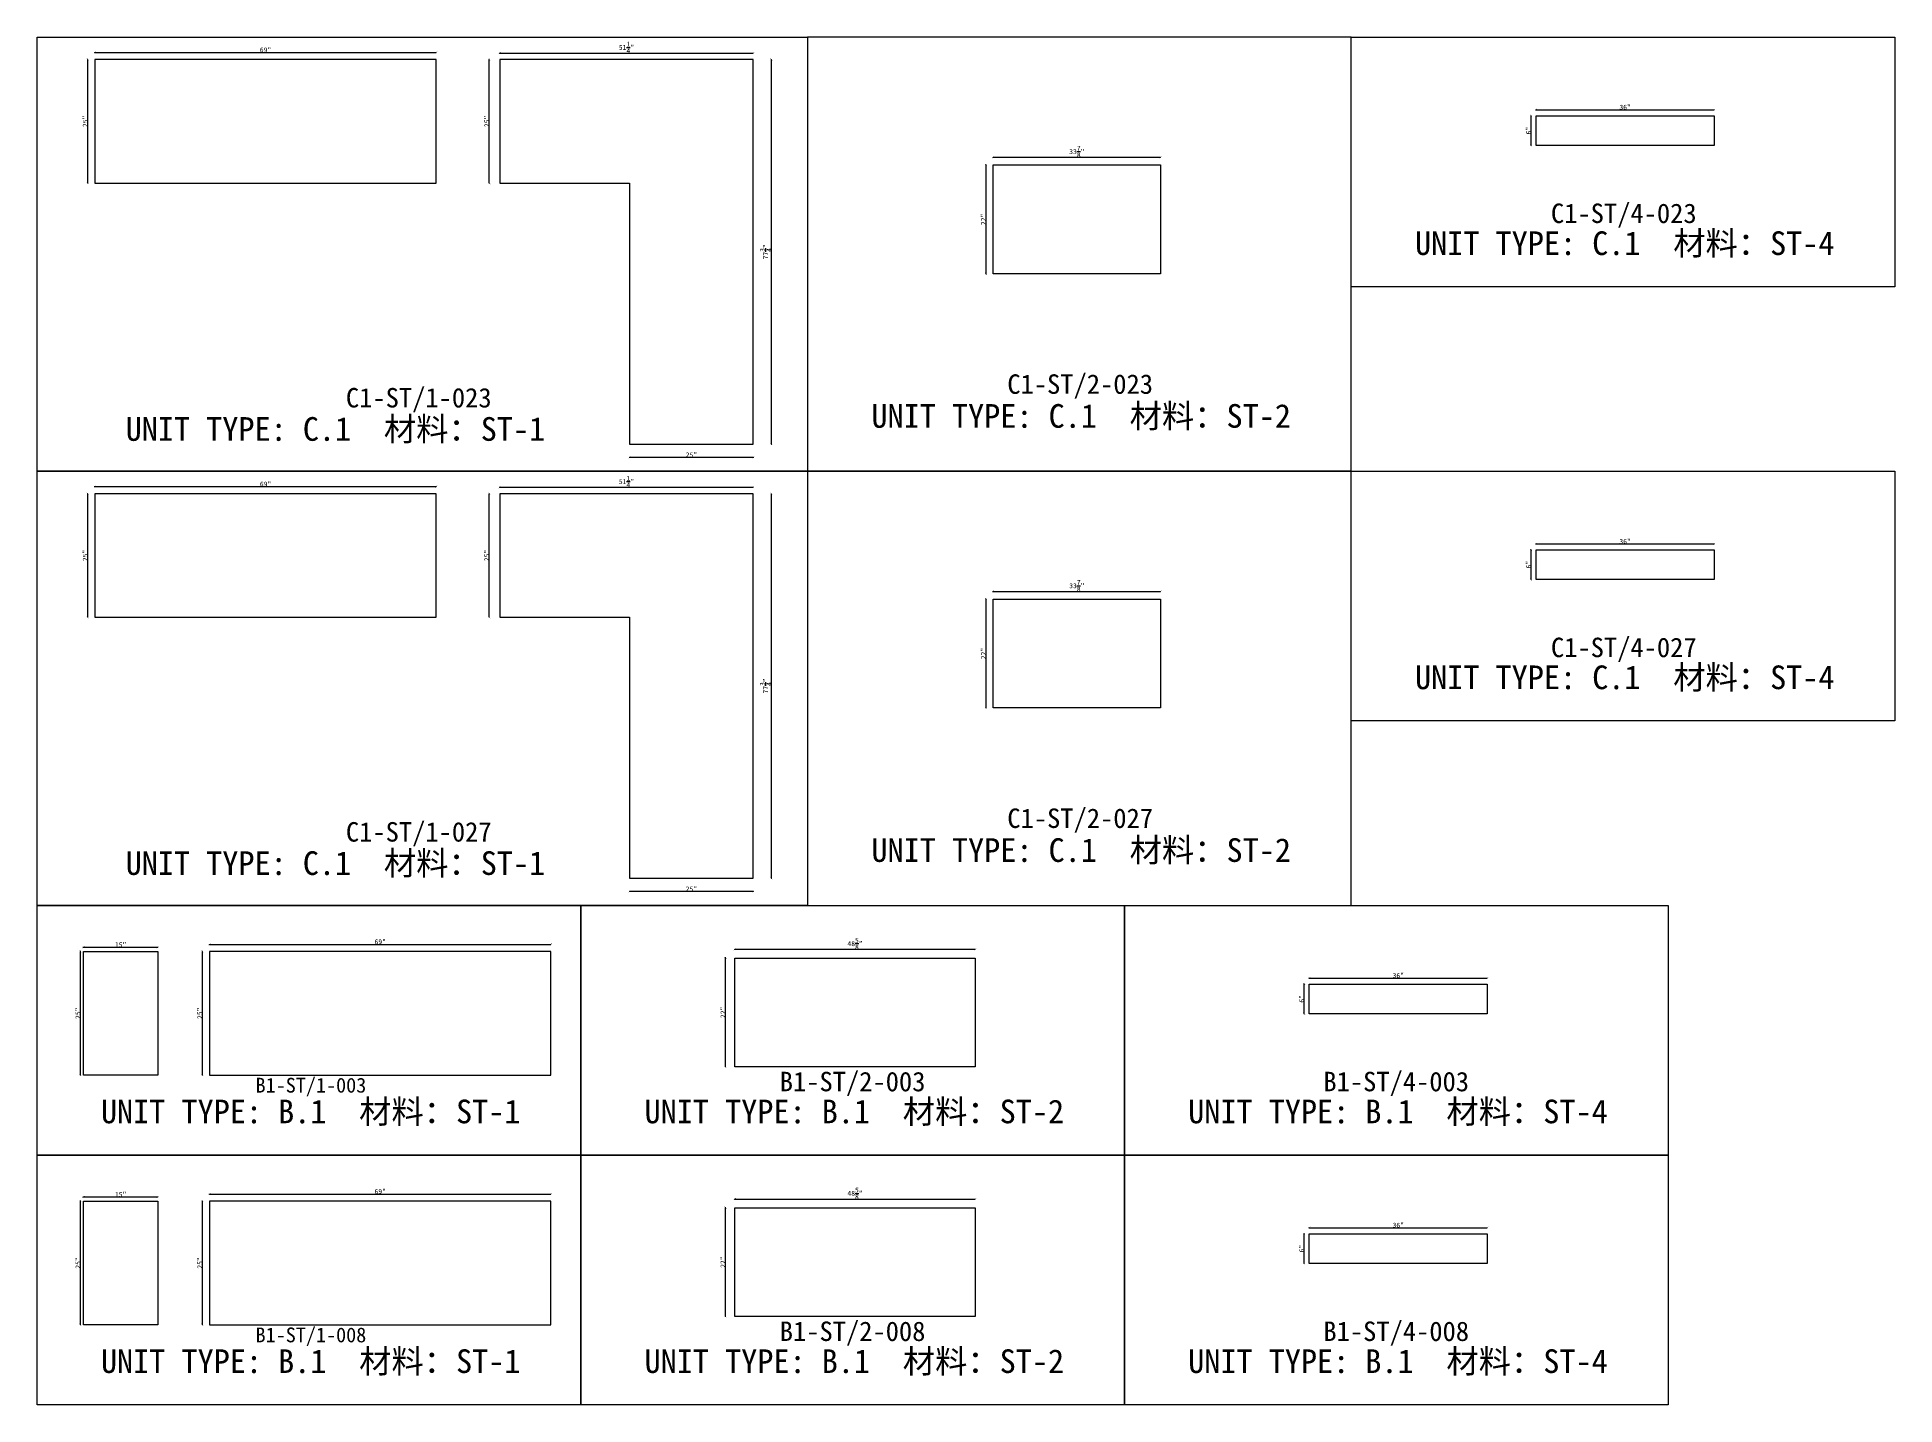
# Model space of a CAD drawing. Header units: millimetres. Extents: x -46966 to 138077, y -48408 to 2116.
# Drawn here: x 79067 to 88608, y -16477 to -9453 of the extents above; entities that cross this region are included whole.
import ezdxf
from ezdxf.enums import TextEntityAlignment as Align

# ---------------------------------------------------------------- set-up
doc = ezdxf.new("R2010")
doc.units = ezdxf.units.MM
doc.layers.add('PART_NUMBER', color=3, linetype='Continuous')
doc.styles.add('样式 1', font='')
doc.styles.get('样式 1').set_extended_font_data('NSimSun')
doc.dimstyles.new('副本 ISO-25', dxfattribs={"dimtxt": 25, "dimasz": 10, "dimexe": 1.5, "dimexo": 0.5, "dimtad": 1, "dimlfac": 0.03937, "dimlunit": 5, "dimtxsty": '样式 1', "dimblk": 'ARCHTICK', "dimcen": 2.5, "dimclrd": 256, "dimclrt": 1, "dimazin": 3, "dimtfac": 1, "dimtmove": 0, "dimatfit": 3, "dimfxlon": 1})

msp = doc.modelspace()

# ---------------------------------------------------------------- texts
at = {"style": '样式 1'}
for s, p in [('UNIT TYPE: C.1', (86143.707, -10571.607)), ('材料：ST-4', (87469.988, -10571.607)), ('UNIT TYPE: C.1', (83351.833, -11458.785)), ('材料：ST-2', (84678.114, -11458.785)), ('UNIT TYPE: C.1', (79521.747, -11525.739)), ('材料：ST-1', (80848.028, -11525.739)), ('UNIT TYPE: C.1', (86143.707, -12801.174)), ('材料：ST-4', (87469.988, -12801.174)), ('UNIT TYPE: C.1', (79521.747, -13755.306)), ('材料：ST-1', (80848.028, -13755.306)), ('UNIT TYPE: C.1', (83351.833, -13688.353)), ('材料：ST-2', (84678.114, -13688.353)), ('UNIT TYPE: B.1', (79394.951, -15030.741)), ('材料：ST-1', (80721.232, -15030.741)), ('UNIT TYPE: B.1', (82186.826, -15030.741)), ('材料：ST-2', (83513.107, -15030.741)), ('UNIT TYPE: B.1', (84978.7, -15030.741)), ('材料：ST-4', (86304.981, -15030.741)), ('UNIT TYPE: B.1', (79394.951, -16313.139)), ('材料：ST-1', (80721.232, -16313.139)), ('UNIT TYPE: B.1', (82186.826, -16313.139)), ('材料：ST-2', (83513.107, -16313.139)), ('UNIT TYPE: B.1', (84978.7, -16313.139)), ('材料：ST-4', (86304.981, -16313.139))]:
    msp.add_text(s, height=121.5865, dxfattribs=at).set_placement(p)
at = {"layer": 'PART_NUMBER', "color": 3, "style": '样式 1'}
for s, height, p in [('C1-ST/4-023', 100, (87215.943, -10357.28)), ('C1-ST/1-023', 100, (81027.187, -11304.45)), ('C1-ST/2-023', 100, (84424.069, -11234.45)), ('C1-ST/4-027', 100, (87215.943, -12586.848)), ('C1-ST/2-027', 100, (84424.069, -13464.017)), ('C1-ST/1-027', 100, (81027.187, -13534.017)), ('B1-ST/2-003', 100, (83255.207, -14816.415)), ('B1-ST/4-003', 100, (86047.082, -14816.415)), ('B1-ST/1-003', 76, (80473.291, -14835.094)), ('B1-ST/1-008', 76, (80473.291, -16117.492)), ('B1-ST/2-008', 100, (83255.207, -16098.812)), ('B1-ST/4-008', 100, (86047.082, -16098.812))]:
    msp.add_text(s, height=height, dxfattribs=at).set_placement(p, align=Align.MIDDLE_CENTER)

# ---------------------------------------------------------------- blocks, each defined once
blk = doc.blocks.new('_ArchTick')
at = {"color": 0, "linetype": 'ByBlock', "const_width": 0.15}
blk.add_lwpolyline([(-0.5, -0.5), (0.5, 0.5)], dxfattribs=at)
blk = doc.blocks.new('*D1556')
at = {"color": 0, "lineweight": -2, "transparency": 16777216}
for p, q in [((79290.8, -15430.4), (79288.3, -15430.4)), ((79290.8, -16065.4), (79288.3, -16065.4))]:
    blk.add_line(p, q, dxfattribs=at)
at = {"lineweight": -2, "transparency": 16777216}
blk.add_line((79289.8, -16065.4), (79289.8, -15430.4), dxfattribs=at)
at = {"layer": 'Defpoints', "color": 0, "transparency": 16777216}
for p in [(79289.8, -15430.4), (79305.6, -15430.4), (79305.6, -16065.4)]:
    blk.add_point(p, dxfattribs=at)
at = {"lineweight": -2, "transparency": 16777216, "xscale": 10, "yscale": 10, "zscale": 10}
for p, rotation in [((79289.8, -15430.4), 90), ((79289.8, -16065.4), 270)]:
    blk.add_blockref('_ArchTick', p, dxfattribs=dict(at, rotation=rotation))
at = {"color": 1, "transparency": 16777216, "insert": (79276.7, -15747.9), "char_height": 25, "attachment_point": 5, "rotation": 90, "style": '样式 1'}
blk.add_mtext('\\A1;25"', dxfattribs=at)
blk = doc.blocks.new('*D1557')
at = {"color": 0, "lineweight": -2, "transparency": 16777216}
for p, q in [((79305.6, -15410), (79305.6, -15407.5)), ((79686.6, -15410), (79686.6, -15407.5))]:
    blk.add_line(p, q, dxfattribs=at)
at = {"lineweight": -2, "transparency": 16777216}
blk.add_line((79305.6, -15409), (79686.6, -15409), dxfattribs=at)
at = {"layer": 'Defpoints', "color": 0, "transparency": 16777216}
for p in [(79305.6, -15430.4), (79686.6, -15409), (79686.6, -15430.4)]:
    blk.add_point(p, dxfattribs=at)
at = {"lineweight": -2, "transparency": 16777216, "xscale": 10, "yscale": 10, "zscale": 10, "rotation": 180}
blk.add_blockref('_ArchTick', (79305.6, -15409), dxfattribs=at)
at = {"lineweight": -2, "transparency": 16777216, "xscale": 10, "yscale": 10, "zscale": 10}
blk.add_blockref('_ArchTick', (79686.6, -15409), dxfattribs=at)
at = {"color": 1, "transparency": 16777216, "insert": (79496.1, -15395.9), "char_height": 25, "attachment_point": 5, "style": '样式 1'}
blk.add_mtext('\\A1;15"', dxfattribs=at)
blk = doc.blocks.new('*D1558')
at = {"color": 0, "lineweight": -2, "transparency": 16777216}
for p, q in [((79916.9, -15430.4), (79914.4, -15430.4)), ((79916.9, -16065.4), (79914.4, -16065.4))]:
    blk.add_line(p, q, dxfattribs=at)
at = {"lineweight": -2, "transparency": 16777216}
blk.add_line((79915.9, -16065.4), (79915.9, -15430.4), dxfattribs=at)
at = {"layer": 'Defpoints', "color": 0, "transparency": 16777216}
for p in [(79915.9, -15430.4), (79952.9, -15430.4), (79952.9, -16065.4)]:
    blk.add_point(p, dxfattribs=at)
at = {"lineweight": -2, "transparency": 16777216, "xscale": 10, "yscale": 10, "zscale": 10}
for p, rotation in [((79915.9, -15430.4), 90), ((79915.9, -16065.4), 270)]:
    blk.add_blockref('_ArchTick', p, dxfattribs=dict(at, rotation=rotation))
at = {"color": 1, "transparency": 16777216, "insert": (79902.8, -15747.9), "char_height": 25, "attachment_point": 5, "rotation": 90, "style": '样式 1'}
blk.add_mtext('\\A1;25"', dxfattribs=at)
blk = doc.blocks.new('*D1559')
at = {"color": 0, "lineweight": -2, "transparency": 16777216}
for p, q in [((79952.9, -15395.1), (79952.9, -15392.6)), ((81705.5, -15395.1), (81705.5, -15392.6))]:
    blk.add_line(p, q, dxfattribs=at)
at = {"lineweight": -2, "transparency": 16777216}
blk.add_line((79952.9, -15394.1), (81705.5, -15394.1), dxfattribs=at)
at = {"layer": 'Defpoints', "color": 0, "transparency": 16777216}
for p in [(79952.9, -15430.4), (81705.5, -15394.1), (81705.5, -15430.4)]:
    blk.add_point(p, dxfattribs=at)
at = {"lineweight": -2, "transparency": 16777216, "xscale": 10, "yscale": 10, "zscale": 10, "rotation": 180}
blk.add_blockref('_ArchTick', (79952.9, -15394.1), dxfattribs=at)
at = {"lineweight": -2, "transparency": 16777216, "xscale": 10, "yscale": 10, "zscale": 10}
blk.add_blockref('_ArchTick', (81705.5, -15394.1), dxfattribs=at)
at = {"color": 1, "transparency": 16777216, "insert": (80829.2, -15381), "char_height": 25, "attachment_point": 5, "style": '样式 1'}
blk.add_mtext('\\A1;69"', dxfattribs=at)
blk = doc.blocks.new('*D1560')
at = {"color": 0, "lineweight": -2, "transparency": 16777216}
for p, q in [((82650.2, -15420.7), (82650.2, -15418.2)), ((83885.3, -15420.7), (83885.3, -15418.2))]:
    blk.add_line(p, q, dxfattribs=at)
at = {"lineweight": -2, "transparency": 16777216}
blk.add_line((82650.2, -15419.7), (83885.3, -15419.7), dxfattribs=at)
at = {"layer": 'Defpoints', "color": 0, "transparency": 16777216}
for p in [(83885.3, -15419.7), (82650.2, -15464.2), (83885.3, -15464.2)]:
    blk.add_point(p, dxfattribs=at)
at = {"lineweight": -2, "transparency": 16777216, "xscale": 10, "yscale": 10, "zscale": 10, "rotation": 180}
blk.add_blockref('_ArchTick', (82650.2, -15419.7), dxfattribs=at)
at = {"lineweight": -2, "transparency": 16777216, "xscale": 10, "yscale": 10, "zscale": 10}
blk.add_blockref('_ArchTick', (83885.3, -15419.7), dxfattribs=at)
at = {"color": 1, "transparency": 16777216, "insert": (83267.8, -15390.6), "char_height": 25, "attachment_point": 5, "style": '样式 1'}
blk.add_mtext('\\A1;48{\\H1x;\\S5/8;}"', dxfattribs=at)
blk = doc.blocks.new('*D1158')
at = {"color": 0, "lineweight": -2, "transparency": 16777216}
for p, q in [((82603.5, -15464.2), (82601, -15464.2)), ((82603.5, -16023), (82601, -16023))]:
    blk.add_line(p, q, dxfattribs=at)
at = {"lineweight": -2, "transparency": 16777216}
blk.add_line((82602.5, -16023), (82602.5, -15464.2), dxfattribs=at)
at = {"layer": 'Defpoints', "color": 0, "transparency": 16777216}
for p in [(82602.5, -15464.2), (82650.2, -15464.2), (82650.2, -16023)]:
    blk.add_point(p, dxfattribs=at)
at = {"lineweight": -2, "transparency": 16777216, "xscale": 10, "yscale": 10, "zscale": 10}
for p, rotation in [((82602.5, -15464.2), 90), ((82602.5, -16023), 270)]:
    blk.add_blockref('_ArchTick', p, dxfattribs=dict(at, rotation=rotation))
at = {"color": 1, "transparency": 16777216, "insert": (82589.3, -15743.6), "char_height": 25, "attachment_point": 5, "rotation": 90, "style": '样式 1'}
blk.add_mtext('\\A1;22"', dxfattribs=at)
blk = doc.blocks.new('*D1159')
at = {"color": 0, "lineweight": -2, "transparency": 16777216}
for p, q in [((85600.4, -15568.1), (85600.4, -15565.6)), ((86514.8, -15568.1), (86514.8, -15565.6))]:
    blk.add_line(p, q, dxfattribs=at)
at = {"lineweight": -2, "transparency": 16777216}
blk.add_line((85600.4, -15567.1), (86514.8, -15567.1), dxfattribs=at)
at = {"layer": 'Defpoints', "color": 0, "transparency": 16777216}
for p in [(85600.4, -15598), (86514.8, -15567.1), (86514.8, -15598)]:
    blk.add_point(p, dxfattribs=at)
at = {"lineweight": -2, "transparency": 16777216, "xscale": 10, "yscale": 10, "zscale": 10, "rotation": 180}
blk.add_blockref('_ArchTick', (85600.4, -15567.1), dxfattribs=at)
at = {"lineweight": -2, "transparency": 16777216, "xscale": 10, "yscale": 10, "zscale": 10}
blk.add_blockref('_ArchTick', (86514.8, -15567.1), dxfattribs=at)
at = {"color": 1, "transparency": 16777216, "insert": (86057.6, -15554), "char_height": 25, "attachment_point": 5, "style": '样式 1'}
blk.add_mtext('\\A1;36"', dxfattribs=at)
blk = doc.blocks.new('*D1160')
at = {"color": 0, "lineweight": -2, "transparency": 16777216}
for p, q in [((85575.6, -15598), (85573.1, -15598)), ((85575.6, -15750.4), (85573.1, -15750.4))]:
    blk.add_line(p, q, dxfattribs=at)
at = {"lineweight": -2, "transparency": 16777216}
blk.add_line((85574.6, -15750.4), (85574.6, -15598), dxfattribs=at)
at = {"layer": 'Defpoints', "color": 0, "transparency": 16777216}
for p in [(85574.6, -15598), (85600.4, -15598), (85600.4, -15750.4)]:
    blk.add_point(p, dxfattribs=at)
at = {"lineweight": -2, "transparency": 16777216, "xscale": 10, "yscale": 10, "zscale": 10}
for p, rotation in [((85574.6, -15598), 90), ((85574.6, -15750.4), 270)]:
    blk.add_blockref('_ArchTick', p, dxfattribs=dict(at, rotation=rotation))
at = {"color": 1, "transparency": 16777216, "insert": (85561.4, -15674.2), "char_height": 25, "attachment_point": 5, "rotation": 90, "style": '样式 1'}
blk.add_mtext('\\A1;6"', dxfattribs=at)
blk = doc.blocks.new('*D1408')
at = {"color": 0, "lineweight": -2, "transparency": 16777216}
for p, q in [((79290.8, -14148), (79288.3, -14148)), ((79290.8, -14783), (79288.3, -14783))]:
    blk.add_line(p, q, dxfattribs=at)
at = {"lineweight": -2, "transparency": 16777216}
blk.add_line((79289.8, -14783), (79289.8, -14148), dxfattribs=at)
at = {"layer": 'Defpoints', "color": 0, "transparency": 16777216}
for p in [(79289.8, -14148), (79305.6, -14148), (79305.6, -14783)]:
    blk.add_point(p, dxfattribs=at)
at = {"lineweight": -2, "transparency": 16777216, "xscale": 10, "yscale": 10, "zscale": 10}
for p, rotation in [((79289.8, -14148), 90), ((79289.8, -14783), 270)]:
    blk.add_blockref('_ArchTick', p, dxfattribs=dict(at, rotation=rotation))
at = {"color": 1, "transparency": 16777216, "insert": (79276.7, -14465.5), "char_height": 25, "attachment_point": 5, "rotation": 90, "style": '样式 1'}
blk.add_mtext('\\A1;25"', dxfattribs=at)
blk = doc.blocks.new('*D1409')
at = {"color": 0, "lineweight": -2, "transparency": 16777216}
for p, q in [((79305.6, -14127.6), (79305.6, -14125.1)), ((79686.6, -14127.6), (79686.6, -14125.1))]:
    blk.add_line(p, q, dxfattribs=at)
at = {"lineweight": -2, "transparency": 16777216}
blk.add_line((79305.6, -14126.6), (79686.6, -14126.6), dxfattribs=at)
at = {"layer": 'Defpoints', "color": 0, "transparency": 16777216}
for p in [(79305.6, -14148), (79686.6, -14126.6), (79686.6, -14148)]:
    blk.add_point(p, dxfattribs=at)
at = {"lineweight": -2, "transparency": 16777216, "xscale": 10, "yscale": 10, "zscale": 10, "rotation": 180}
blk.add_blockref('_ArchTick', (79305.6, -14126.6), dxfattribs=at)
at = {"lineweight": -2, "transparency": 16777216, "xscale": 10, "yscale": 10, "zscale": 10}
blk.add_blockref('_ArchTick', (79686.6, -14126.6), dxfattribs=at)
at = {"color": 1, "transparency": 16777216, "insert": (79496.1, -14113.5), "char_height": 25, "attachment_point": 5, "style": '样式 1'}
blk.add_mtext('\\A1;15"', dxfattribs=at)
blk = doc.blocks.new('*D1410')
at = {"color": 0, "lineweight": -2, "transparency": 16777216}
for p, q in [((79916.9, -14148), (79914.4, -14148)), ((79916.9, -14783), (79914.4, -14783))]:
    blk.add_line(p, q, dxfattribs=at)
at = {"lineweight": -2, "transparency": 16777216}
blk.add_line((79915.9, -14783), (79915.9, -14148), dxfattribs=at)
at = {"layer": 'Defpoints', "color": 0, "transparency": 16777216}
for p in [(79915.9, -14148), (79952.9, -14148), (79952.9, -14783)]:
    blk.add_point(p, dxfattribs=at)
at = {"lineweight": -2, "transparency": 16777216, "xscale": 10, "yscale": 10, "zscale": 10}
for p, rotation in [((79915.9, -14148), 90), ((79915.9, -14783), 270)]:
    blk.add_blockref('_ArchTick', p, dxfattribs=dict(at, rotation=rotation))
at = {"color": 1, "transparency": 16777216, "insert": (79902.8, -14465.5), "char_height": 25, "attachment_point": 5, "rotation": 90, "style": '样式 1'}
blk.add_mtext('\\A1;25"', dxfattribs=at)
blk = doc.blocks.new('*D1411')
at = {"color": 0, "lineweight": -2, "transparency": 16777216}
for p, q in [((79952.9, -14112.7), (79952.9, -14110.2)), ((81705.5, -14112.7), (81705.5, -14110.2))]:
    blk.add_line(p, q, dxfattribs=at)
at = {"lineweight": -2, "transparency": 16777216}
blk.add_line((79952.9, -14111.7), (81705.5, -14111.7), dxfattribs=at)
at = {"layer": 'Defpoints', "color": 0, "transparency": 16777216}
for p in [(81705.5, -14111.7), (79952.9, -14148), (81705.5, -14148)]:
    blk.add_point(p, dxfattribs=at)
at = {"lineweight": -2, "transparency": 16777216, "xscale": 10, "yscale": 10, "zscale": 10, "rotation": 180}
blk.add_blockref('_ArchTick', (79952.9, -14111.7), dxfattribs=at)
at = {"lineweight": -2, "transparency": 16777216, "xscale": 10, "yscale": 10, "zscale": 10}
blk.add_blockref('_ArchTick', (81705.5, -14111.7), dxfattribs=at)
at = {"color": 1, "transparency": 16777216, "insert": (80829.2, -14098.6), "char_height": 25, "attachment_point": 5, "style": '样式 1'}
blk.add_mtext('\\A1;69"', dxfattribs=at)
blk = doc.blocks.new('*D1412')
at = {"color": 0, "lineweight": -2, "transparency": 16777216}
for p, q in [((82650.2, -14138.3), (82650.2, -14135.8)), ((83885.3, -14138.3), (83885.3, -14135.8))]:
    blk.add_line(p, q, dxfattribs=at)
at = {"lineweight": -2, "transparency": 16777216}
blk.add_line((82650.2, -14137.3), (83885.3, -14137.3), dxfattribs=at)
at = {"layer": 'Defpoints', "color": 0, "transparency": 16777216}
for p in [(82650.2, -14181.8), (83885.3, -14137.3), (83885.3, -14181.8)]:
    blk.add_point(p, dxfattribs=at)
at = {"lineweight": -2, "transparency": 16777216, "xscale": 10, "yscale": 10, "zscale": 10, "rotation": 180}
blk.add_blockref('_ArchTick', (82650.2, -14137.3), dxfattribs=at)
at = {"lineweight": -2, "transparency": 16777216, "xscale": 10, "yscale": 10, "zscale": 10}
blk.add_blockref('_ArchTick', (83885.3, -14137.3), dxfattribs=at)
at = {"color": 1, "transparency": 16777216, "insert": (83267.8, -14108.2), "char_height": 25, "attachment_point": 5, "style": '样式 1'}
blk.add_mtext('\\A1;48{\\H1x;\\S5/8;}"', dxfattribs=at)
blk = doc.blocks.new('*D1413')
at = {"color": 0, "lineweight": -2, "transparency": 16777216}
for p, q in [((82603.5, -14181.8), (82601, -14181.8)), ((82603.5, -14740.6), (82601, -14740.6))]:
    blk.add_line(p, q, dxfattribs=at)
at = {"lineweight": -2, "transparency": 16777216}
blk.add_line((82602.5, -14740.6), (82602.5, -14181.8), dxfattribs=at)
at = {"layer": 'Defpoints', "color": 0, "transparency": 16777216}
for p in [(82602.5, -14181.8), (82650.2, -14181.8), (82650.2, -14740.6)]:
    blk.add_point(p, dxfattribs=at)
at = {"lineweight": -2, "transparency": 16777216, "xscale": 10, "yscale": 10, "zscale": 10}
for p, rotation in [((82602.5, -14181.8), 90), ((82602.5, -14740.6), 270)]:
    blk.add_blockref('_ArchTick', p, dxfattribs=dict(at, rotation=rotation))
at = {"color": 1, "transparency": 16777216, "insert": (82589.3, -14461.2), "char_height": 25, "attachment_point": 5, "rotation": 90, "style": '样式 1'}
blk.add_mtext('\\A1;22"', dxfattribs=at)
blk = doc.blocks.new('*D1414')
at = {"color": 0, "lineweight": -2, "transparency": 16777216}
for p, q in [((85600.4, -14285.7), (85600.4, -14283.2)), ((86514.8, -14285.7), (86514.8, -14283.2))]:
    blk.add_line(p, q, dxfattribs=at)
at = {"lineweight": -2, "transparency": 16777216}
blk.add_line((85600.4, -14284.7), (86514.8, -14284.7), dxfattribs=at)
at = {"layer": 'Defpoints', "color": 0, "transparency": 16777216}
for p in [(86514.8, -14284.7), (85600.4, -14315.6), (86514.8, -14315.6)]:
    blk.add_point(p, dxfattribs=at)
at = {"lineweight": -2, "transparency": 16777216, "xscale": 10, "yscale": 10, "zscale": 10, "rotation": 180}
blk.add_blockref('_ArchTick', (85600.4, -14284.7), dxfattribs=at)
at = {"lineweight": -2, "transparency": 16777216, "xscale": 10, "yscale": 10, "zscale": 10}
blk.add_blockref('_ArchTick', (86514.8, -14284.7), dxfattribs=at)
at = {"color": 1, "transparency": 16777216, "insert": (86057.6, -14271.6), "char_height": 25, "attachment_point": 5, "style": '样式 1'}
blk.add_mtext('\\A1;36"', dxfattribs=at)
blk = doc.blocks.new('*D1415')
at = {"color": 0, "lineweight": -2, "transparency": 16777216}
for p, q in [((85575.6, -14315.6), (85573.1, -14315.6)), ((85575.6, -14468), (85573.1, -14468))]:
    blk.add_line(p, q, dxfattribs=at)
at = {"lineweight": -2, "transparency": 16777216}
blk.add_line((85574.6, -14468), (85574.6, -14315.6), dxfattribs=at)
at = {"layer": 'Defpoints', "color": 0, "transparency": 16777216}
for p in [(85574.6, -14315.6), (85600.4, -14315.6), (85600.4, -14468)]:
    blk.add_point(p, dxfattribs=at)
at = {"lineweight": -2, "transparency": 16777216, "xscale": 10, "yscale": 10, "zscale": 10}
for p, rotation in [((85574.6, -14315.6), 90), ((85574.6, -14468), 270)]:
    blk.add_blockref('_ArchTick', p, dxfattribs=dict(at, rotation=rotation))
at = {"color": 1, "transparency": 16777216, "insert": (85561.4, -14391.8), "char_height": 25, "attachment_point": 5, "rotation": 90, "style": '样式 1'}
blk.add_mtext('\\A1;6"', dxfattribs=at)
blk = doc.blocks.new('*D1582')
at = {"color": 0, "lineweight": -2, "transparency": 16777216}
for p, q in [((79328.1, -11797.2), (79325.6, -11797.2)), ((79328.1, -12432.2), (79325.6, -12432.2))]:
    blk.add_line(p, q, dxfattribs=at)
at = {"lineweight": -2, "transparency": 16777216}
blk.add_line((79327.1, -12432.2), (79327.1, -11797.2), dxfattribs=at)
at = {"layer": 'Defpoints', "color": 0, "transparency": 16777216}
for p in [(79327.1, -11797.2), (79364.1, -11797.2), (79364.1, -12432.2)]:
    blk.add_point(p, dxfattribs=at)
at = {"lineweight": -2, "transparency": 16777216, "xscale": 10, "yscale": 10, "zscale": 10}
for p, rotation in [((79327.1, -11797.2), 90), ((79327.1, -12432.2), 270)]:
    blk.add_blockref('_ArchTick', p, dxfattribs=dict(at, rotation=rotation))
at = {"color": 1, "transparency": 16777216, "insert": (79314, -12114.7), "char_height": 25, "attachment_point": 5, "rotation": 90, "style": '样式 1'}
blk.add_mtext('\\A1;25"', dxfattribs=at)
blk = doc.blocks.new('*D1583')
at = {"color": 0, "lineweight": -2, "transparency": 16777216}
for p, q in [((79364.1, -11761.9), (79364.1, -11759.4)), ((81116.7, -11761.9), (81116.7, -11759.4))]:
    blk.add_line(p, q, dxfattribs=at)
at = {"lineweight": -2, "transparency": 16777216}
blk.add_line((79364.1, -11760.9), (81116.7, -11760.9), dxfattribs=at)
at = {"layer": 'Defpoints', "color": 0, "transparency": 16777216}
for p in [(79364.1, -11797.2), (81116.7, -11760.9), (81116.7, -11797.2)]:
    blk.add_point(p, dxfattribs=at)
at = {"lineweight": -2, "transparency": 16777216, "xscale": 10, "yscale": 10, "zscale": 10, "rotation": 180}
blk.add_blockref('_ArchTick', (79364.1, -11760.9), dxfattribs=at)
at = {"lineweight": -2, "transparency": 16777216, "xscale": 10, "yscale": 10, "zscale": 10}
blk.add_blockref('_ArchTick', (81116.7, -11760.9), dxfattribs=at)
at = {"color": 1, "transparency": 16777216, "insert": (80240.4, -11747.8), "char_height": 25, "attachment_point": 5, "style": '样式 1'}
blk.add_mtext('\\A1;69"', dxfattribs=at)
blk = doc.blocks.new('*D1584')
at = {"color": 0, "lineweight": -2, "transparency": 16777216}
for p, q in [((81443, -11765.1), (81443, -11762.6)), ((82744.7, -11765.1), (82744.7, -11762.6))]:
    blk.add_line(p, q, dxfattribs=at)
at = {"lineweight": -2, "transparency": 16777216}
blk.add_line((81443, -11764.1), (82744.7, -11764.1), dxfattribs=at)
at = {"layer": 'Defpoints', "color": 0, "transparency": 16777216}
for p in [(81443, -11797.2), (82744.7, -11764.1), (82744.7, -11797.2)]:
    blk.add_point(p, dxfattribs=at)
at = {"lineweight": -2, "transparency": 16777216, "xscale": 10, "yscale": 10, "zscale": 10, "rotation": 180}
blk.add_blockref('_ArchTick', (81443, -11764.1), dxfattribs=at)
at = {"lineweight": -2, "transparency": 16777216, "xscale": 10, "yscale": 10, "zscale": 10}
blk.add_blockref('_ArchTick', (82744.7, -11764.1), dxfattribs=at)
at = {"color": 1, "transparency": 16777216, "insert": (82093.8, -11735.1), "char_height": 25, "attachment_point": 5, "style": '样式 1'}
blk.add_mtext('\\A1;51{\\H1x;\\S1/4;}"', dxfattribs=at)
blk = doc.blocks.new('*D1585')
at = {"color": 0, "lineweight": -2, "transparency": 16777216}
for p, q in [((81390.5, -11797.2), (81388, -11797.2)), ((81390.5, -12432.2), (81388, -12432.2))]:
    blk.add_line(p, q, dxfattribs=at)
at = {"lineweight": -2, "transparency": 16777216}
blk.add_line((81389.5, -12432.2), (81389.5, -11797.2), dxfattribs=at)
at = {"layer": 'Defpoints', "color": 0, "transparency": 16777216}
for p in [(81389.5, -11797.2), (81443, -11797.2), (81443, -12432.2)]:
    blk.add_point(p, dxfattribs=at)
at = {"lineweight": -2, "transparency": 16777216, "xscale": 10, "yscale": 10, "zscale": 10}
for p, rotation in [((81389.5, -11797.2), 90), ((81389.5, -12432.2), 270)]:
    blk.add_blockref('_ArchTick', p, dxfattribs=dict(at, rotation=rotation))
at = {"color": 1, "transparency": 16777216, "insert": (81376.4, -12114.7), "char_height": 25, "attachment_point": 5, "rotation": 90, "style": '样式 1'}
blk.add_mtext('\\A1;25"', dxfattribs=at)
blk = doc.blocks.new('*D1586')
at = {"color": 0, "lineweight": -2, "transparency": 16777216}
for p, q in [((82109.7, -13839.5), (82109.7, -13842)), ((82744.7, -13839.5), (82744.7, -13842))]:
    blk.add_line(p, q, dxfattribs=at)
at = {"lineweight": -2, "transparency": 16777216}
blk.add_line((82744.7, -13840.5), (82109.7, -13840.5), dxfattribs=at)
at = {"layer": 'Defpoints', "color": 0, "transparency": 16777216}
for p in [(82109.7, -13772.1), (82744.7, -13772.1), (82109.7, -13840.5)]:
    blk.add_point(p, dxfattribs=at)
at = {"lineweight": -2, "transparency": 16777216, "xscale": 10, "yscale": 10, "zscale": 10, "rotation": 180}
blk.add_blockref('_ArchTick', (82109.7, -13840.5), dxfattribs=at)
at = {"lineweight": -2, "transparency": 16777216, "xscale": 10, "yscale": 10, "zscale": 10}
blk.add_blockref('_ArchTick', (82744.7, -13840.5), dxfattribs=at)
at = {"color": 1, "transparency": 16777216, "insert": (82427.2, -13827.3), "char_height": 25, "attachment_point": 5, "style": '样式 1'}
blk.add_mtext('\\A1;25"', dxfattribs=at)
blk = doc.blocks.new('*D1587')
at = {"color": 0, "lineweight": -2, "transparency": 16777216}
for p, q in [((82836.9, -11797.2), (82839.4, -11797.2)), ((82836.9, -13772.1), (82839.4, -13772.1))]:
    blk.add_line(p, q, dxfattribs=at)
at = {"lineweight": -2, "transparency": 16777216}
blk.add_line((82837.9, -13772.1), (82837.9, -11797.2), dxfattribs=at)
at = {"layer": 'Defpoints', "color": 0, "transparency": 16777216}
for p in [(82744.7, -11797.2), (82837.9, -11797.2), (82744.7, -13772.1)]:
    blk.add_point(p, dxfattribs=at)
at = {"lineweight": -2, "transparency": 16777216, "xscale": 10, "yscale": 10, "zscale": 10}
for p, rotation in [((82837.9, -11797.2), 90), ((82837.9, -13772.1), 270)]:
    blk.add_blockref('_ArchTick', p, dxfattribs=dict(at, rotation=rotation))
at = {"color": 1, "transparency": 16777216, "insert": (82808.8, -12784.6), "char_height": 25, "attachment_point": 5, "rotation": 90, "style": '样式 1'}
blk.add_mtext('\\A1;77{\\H1x;\\S3/4;}"', dxfattribs=at)
blk = doc.blocks.new('*D1588')
at = {"color": 0, "lineweight": -2, "transparency": 16777216}
for p, q in [((83976.6, -12300.3), (83976.6, -12297.8)), ((84837, -12300.3), (84837, -12297.8))]:
    blk.add_line(p, q, dxfattribs=at)
at = {"lineweight": -2, "transparency": 16777216}
blk.add_line((83976.6, -12299.3), (84837, -12299.3), dxfattribs=at)
at = {"layer": 'Defpoints', "color": 0, "transparency": 16777216}
for p in [(84837, -12299.3), (83976.6, -12338.7), (84837, -12338.7)]:
    blk.add_point(p, dxfattribs=at)
at = {"lineweight": -2, "transparency": 16777216, "xscale": 10, "yscale": 10, "zscale": 10, "rotation": 180}
blk.add_blockref('_ArchTick', (83976.6, -12299.3), dxfattribs=at)
at = {"lineweight": -2, "transparency": 16777216, "xscale": 10, "yscale": 10, "zscale": 10}
blk.add_blockref('_ArchTick', (84837, -12299.3), dxfattribs=at)
at = {"color": 1, "transparency": 16777216, "insert": (84406.8, -12270.2), "char_height": 25, "attachment_point": 5, "style": '样式 1'}
blk.add_mtext('\\A1;33{\\H1x;\\S7/8;}"', dxfattribs=at)
blk = doc.blocks.new('*D1589')
at = {"color": 0, "lineweight": -2, "transparency": 16777216}
for p, q in [((83941, -12338.7), (83938.5, -12338.7)), ((83941, -12897.5), (83938.5, -12897.5))]:
    blk.add_line(p, q, dxfattribs=at)
at = {"lineweight": -2, "transparency": 16777216}
blk.add_line((83940, -12338.7), (83940, -12897.5), dxfattribs=at)
at = {"layer": 'Defpoints', "color": 0, "transparency": 16777216}
for p in [(83976.6, -12338.7), (83940, -12897.5), (83976.6, -12897.5)]:
    blk.add_point(p, dxfattribs=at)
at = {"lineweight": -2, "transparency": 16777216, "xscale": 10, "yscale": 10, "zscale": 10}
for p, rotation in [((83940, -12338.7), 90), ((83940, -12897.5), 270)]:
    blk.add_blockref('_ArchTick', p, dxfattribs=dict(at, rotation=rotation))
at = {"color": 1, "transparency": 16777216, "insert": (83926.8, -12618.1), "char_height": 25, "attachment_point": 5, "rotation": 90, "style": '样式 1'}
blk.add_mtext('\\A1;22"', dxfattribs=at)
blk = doc.blocks.new('*D1590')
at = {"color": 0, "lineweight": -2, "transparency": 16777216}
for p, q in [((86765.4, -12056.2), (86765.4, -12053.7)), ((87679.8, -12056.2), (87679.8, -12053.7))]:
    blk.add_line(p, q, dxfattribs=at)
at = {"lineweight": -2, "transparency": 16777216}
blk.add_line((86765.4, -12055.2), (87679.8, -12055.2), dxfattribs=at)
at = {"layer": 'Defpoints', "color": 0, "transparency": 16777216}
for p in [(86765.4, -12086), (87679.8, -12055.2), (87679.8, -12086)]:
    blk.add_point(p, dxfattribs=at)
at = {"lineweight": -2, "transparency": 16777216, "xscale": 10, "yscale": 10, "zscale": 10, "rotation": 180}
blk.add_blockref('_ArchTick', (86765.4, -12055.2), dxfattribs=at)
at = {"lineweight": -2, "transparency": 16777216, "xscale": 10, "yscale": 10, "zscale": 10}
blk.add_blockref('_ArchTick', (87679.8, -12055.2), dxfattribs=at)
at = {"color": 1, "transparency": 16777216, "insert": (87222.6, -12042.1), "char_height": 25, "attachment_point": 5, "style": '样式 1'}
blk.add_mtext('\\A1;36"', dxfattribs=at)
blk = doc.blocks.new('*D1591')
at = {"color": 0, "lineweight": -2, "transparency": 16777216}
for p, q in [((86740.6, -12086), (86738.1, -12086)), ((86740.6, -12238.4), (86738.1, -12238.4))]:
    blk.add_line(p, q, dxfattribs=at)
at = {"lineweight": -2, "transparency": 16777216}
blk.add_line((86739.6, -12238.4), (86739.6, -12086), dxfattribs=at)
at = {"layer": 'Defpoints', "color": 0, "transparency": 16777216}
for p in [(86739.6, -12086), (86765.4, -12086), (86765.4, -12238.4)]:
    blk.add_point(p, dxfattribs=at)
at = {"lineweight": -2, "transparency": 16777216, "xscale": 10, "yscale": 10, "zscale": 10}
for p, rotation in [((86739.6, -12086), 90), ((86739.6, -12238.4), 270)]:
    blk.add_blockref('_ArchTick', p, dxfattribs=dict(at, rotation=rotation))
at = {"color": 1, "transparency": 16777216, "insert": (86726.4, -12162.2), "char_height": 25, "attachment_point": 5, "rotation": 90, "style": '样式 1'}
blk.add_mtext('\\A1;6"', dxfattribs=at)
blk = doc.blocks.new('*D1572')
at = {"color": 0, "lineweight": -2, "transparency": 16777216}
for p, q in [((79328.1, -9567.6), (79325.6, -9567.6)), ((79328.1, -10202.6), (79325.6, -10202.6))]:
    blk.add_line(p, q, dxfattribs=at)
at = {"lineweight": -2, "transparency": 16777216}
blk.add_line((79327.1, -10202.6), (79327.1, -9567.6), dxfattribs=at)
at = {"layer": 'Defpoints', "color": 0, "transparency": 16777216}
for p in [(79327.1, -9567.6), (79364.1, -9567.6), (79364.1, -10202.6)]:
    blk.add_point(p, dxfattribs=at)
at = {"lineweight": -2, "transparency": 16777216, "xscale": 10, "yscale": 10, "zscale": 10}
for p, rotation in [((79327.1, -9567.6), 90), ((79327.1, -10202.6), 270)]:
    blk.add_blockref('_ArchTick', p, dxfattribs=dict(at, rotation=rotation))
at = {"color": 1, "transparency": 16777216, "insert": (79314, -9885.1), "char_height": 25, "attachment_point": 5, "rotation": 90, "style": '样式 1'}
blk.add_mtext('\\A1;25"', dxfattribs=at)
blk = doc.blocks.new('*D1573')
at = {"color": 0, "lineweight": -2, "transparency": 16777216}
for p, q in [((79364.1, -9532.3), (79364.1, -9529.8)), ((81116.7, -9532.3), (81116.7, -9529.8))]:
    blk.add_line(p, q, dxfattribs=at)
at = {"lineweight": -2, "transparency": 16777216}
blk.add_line((79364.1, -9531.3), (81116.7, -9531.3), dxfattribs=at)
at = {"layer": 'Defpoints', "color": 0, "transparency": 16777216}
for p in [(81116.7, -9531.3), (79364.1, -9567.6), (81116.7, -9567.6)]:
    blk.add_point(p, dxfattribs=at)
at = {"lineweight": -2, "transparency": 16777216, "xscale": 10, "yscale": 10, "zscale": 10, "rotation": 180}
blk.add_blockref('_ArchTick', (79364.1, -9531.3), dxfattribs=at)
at = {"lineweight": -2, "transparency": 16777216, "xscale": 10, "yscale": 10, "zscale": 10}
blk.add_blockref('_ArchTick', (81116.7, -9531.3), dxfattribs=at)
at = {"color": 1, "transparency": 16777216, "insert": (80240.4, -9518.2), "char_height": 25, "attachment_point": 5, "style": '样式 1'}
blk.add_mtext('\\A1;69"', dxfattribs=at)
blk = doc.blocks.new('*D1574')
at = {"color": 0, "lineweight": -2, "transparency": 16777216}
for p, q in [((81443, -9535.5), (81443, -9533)), ((82744.7, -9535.5), (82744.7, -9533))]:
    blk.add_line(p, q, dxfattribs=at)
at = {"lineweight": -2, "transparency": 16777216}
blk.add_line((81443, -9534.5), (82744.7, -9534.5), dxfattribs=at)
at = {"layer": 'Defpoints', "color": 0, "transparency": 16777216}
for p in [(82744.7, -9534.5), (81443, -9567.6), (82744.7, -9567.6)]:
    blk.add_point(p, dxfattribs=at)
at = {"lineweight": -2, "transparency": 16777216, "xscale": 10, "yscale": 10, "zscale": 10, "rotation": 180}
blk.add_blockref('_ArchTick', (81443, -9534.5), dxfattribs=at)
at = {"lineweight": -2, "transparency": 16777216, "xscale": 10, "yscale": 10, "zscale": 10}
blk.add_blockref('_ArchTick', (82744.7, -9534.5), dxfattribs=at)
at = {"color": 1, "transparency": 16777216, "insert": (82093.8, -9505.5), "char_height": 25, "attachment_point": 5, "style": '样式 1'}
blk.add_mtext('\\A1;51{\\H1x;\\S1/4;}"', dxfattribs=at)
blk = doc.blocks.new('*D1575')
at = {"color": 0, "lineweight": -2, "transparency": 16777216}
for p, q in [((81390.5, -9567.6), (81388, -9567.6)), ((81390.5, -10202.6), (81388, -10202.6))]:
    blk.add_line(p, q, dxfattribs=at)
at = {"lineweight": -2, "transparency": 16777216}
blk.add_line((81389.5, -10202.6), (81389.5, -9567.6), dxfattribs=at)
at = {"layer": 'Defpoints', "color": 0, "transparency": 16777216}
for p in [(81389.5, -9567.6), (81443, -9567.6), (81443, -10202.6)]:
    blk.add_point(p, dxfattribs=at)
at = {"lineweight": -2, "transparency": 16777216, "xscale": 10, "yscale": 10, "zscale": 10}
for p, rotation in [((81389.5, -9567.6), 90), ((81389.5, -10202.6), 270)]:
    blk.add_blockref('_ArchTick', p, dxfattribs=dict(at, rotation=rotation))
at = {"color": 1, "transparency": 16777216, "insert": (81376.4, -9885.1), "char_height": 25, "attachment_point": 5, "rotation": 90, "style": '样式 1'}
blk.add_mtext('\\A1;25"', dxfattribs=at)
blk = doc.blocks.new('*D1576')
at = {"color": 0, "lineweight": -2, "transparency": 16777216}
for p, q in [((82109.7, -11609.9), (82109.7, -11612.4)), ((82744.7, -11609.9), (82744.7, -11612.4))]:
    blk.add_line(p, q, dxfattribs=at)
at = {"lineweight": -2, "transparency": 16777216}
blk.add_line((82744.7, -11610.9), (82109.7, -11610.9), dxfattribs=at)
at = {"layer": 'Defpoints', "color": 0, "transparency": 16777216}
for p in [(82109.7, -11542.5), (82744.7, -11542.5), (82109.7, -11610.9)]:
    blk.add_point(p, dxfattribs=at)
at = {"lineweight": -2, "transparency": 16777216, "xscale": 10, "yscale": 10, "zscale": 10, "rotation": 180}
blk.add_blockref('_ArchTick', (82109.7, -11610.9), dxfattribs=at)
at = {"lineweight": -2, "transparency": 16777216, "xscale": 10, "yscale": 10, "zscale": 10}
blk.add_blockref('_ArchTick', (82744.7, -11610.9), dxfattribs=at)
at = {"color": 1, "transparency": 16777216, "insert": (82427.2, -11597.8), "char_height": 25, "attachment_point": 5, "style": '样式 1'}
blk.add_mtext('\\A1;25"', dxfattribs=at)
blk = doc.blocks.new('*D1577')
at = {"color": 0, "lineweight": -2, "transparency": 16777216}
for p, q in [((82836.9, -9567.6), (82839.4, -9567.6)), ((82836.9, -11542.5), (82839.4, -11542.5))]:
    blk.add_line(p, q, dxfattribs=at)
at = {"lineweight": -2, "transparency": 16777216}
blk.add_line((82837.9, -11542.5), (82837.9, -9567.6), dxfattribs=at)
at = {"layer": 'Defpoints', "color": 0, "transparency": 16777216}
for p in [(82744.7, -9567.6), (82837.9, -9567.6), (82744.7, -11542.5)]:
    blk.add_point(p, dxfattribs=at)
at = {"lineweight": -2, "transparency": 16777216, "xscale": 10, "yscale": 10, "zscale": 10}
for p, rotation in [((82837.9, -9567.6), 90), ((82837.9, -11542.5), 270)]:
    blk.add_blockref('_ArchTick', p, dxfattribs=dict(at, rotation=rotation))
at = {"color": 1, "transparency": 16777216, "insert": (82808.8, -10555.1), "char_height": 25, "attachment_point": 5, "rotation": 90, "style": '样式 1'}
blk.add_mtext('\\A1;77{\\H1x;\\S3/4;}"', dxfattribs=at)
blk = doc.blocks.new('*D1578')
at = {"color": 0, "lineweight": -2, "transparency": 16777216}
for p, q in [((83976.6, -10070.8), (83976.6, -10068.3)), ((84837, -10070.8), (84837, -10068.3))]:
    blk.add_line(p, q, dxfattribs=at)
at = {"lineweight": -2, "transparency": 16777216}
blk.add_line((83976.6, -10069.8), (84837, -10069.8), dxfattribs=at)
at = {"layer": 'Defpoints', "color": 0, "transparency": 16777216}
for p in [(83976.6, -10109.2), (84837, -10069.8), (84837, -10109.2)]:
    blk.add_point(p, dxfattribs=at)
at = {"lineweight": -2, "transparency": 16777216, "xscale": 10, "yscale": 10, "zscale": 10, "rotation": 180}
blk.add_blockref('_ArchTick', (83976.6, -10069.8), dxfattribs=at)
at = {"lineweight": -2, "transparency": 16777216, "xscale": 10, "yscale": 10, "zscale": 10}
blk.add_blockref('_ArchTick', (84837, -10069.8), dxfattribs=at)
at = {"color": 1, "transparency": 16777216, "insert": (84406.8, -10040.7), "char_height": 25, "attachment_point": 5, "style": '样式 1'}
blk.add_mtext('\\A1;33{\\H1x;\\S7/8;}"', dxfattribs=at)
blk = doc.blocks.new('*D1579')
at = {"color": 0, "lineweight": -2, "transparency": 16777216}
for p, q in [((83941, -10109.2), (83938.5, -10109.2)), ((83941, -10668), (83938.5, -10668))]:
    blk.add_line(p, q, dxfattribs=at)
at = {"lineweight": -2, "transparency": 16777216}
blk.add_line((83940, -10109.2), (83940, -10668), dxfattribs=at)
at = {"layer": 'Defpoints', "color": 0, "transparency": 16777216}
for p in [(83976.6, -10109.2), (83940, -10668), (83976.6, -10668)]:
    blk.add_point(p, dxfattribs=at)
at = {"lineweight": -2, "transparency": 16777216, "xscale": 10, "yscale": 10, "zscale": 10}
for p, rotation in [((83940, -10109.2), 90), ((83940, -10668), 270)]:
    blk.add_blockref('_ArchTick', p, dxfattribs=dict(at, rotation=rotation))
at = {"color": 1, "transparency": 16777216, "insert": (83926.8, -10388.6), "char_height": 25, "attachment_point": 5, "rotation": 90, "style": '样式 1'}
blk.add_mtext('\\A1;22"', dxfattribs=at)
blk = doc.blocks.new('*D1580')
at = {"color": 0, "lineweight": -2, "transparency": 16777216}
for p, q in [((86765.4, -9826.6), (86765.4, -9824.1)), ((87679.8, -9826.6), (87679.8, -9824.1))]:
    blk.add_line(p, q, dxfattribs=at)
at = {"lineweight": -2, "transparency": 16777216}
blk.add_line((86765.4, -9825.6), (87679.8, -9825.6), dxfattribs=at)
at = {"layer": 'Defpoints', "color": 0, "transparency": 16777216}
for p in [(87679.8, -9825.6), (86765.4, -9856.4), (87679.8, -9856.4)]:
    blk.add_point(p, dxfattribs=at)
at = {"lineweight": -2, "transparency": 16777216, "xscale": 10, "yscale": 10, "zscale": 10, "rotation": 180}
blk.add_blockref('_ArchTick', (86765.4, -9825.6), dxfattribs=at)
at = {"lineweight": -2, "transparency": 16777216, "xscale": 10, "yscale": 10, "zscale": 10}
blk.add_blockref('_ArchTick', (87679.8, -9825.6), dxfattribs=at)
at = {"color": 1, "transparency": 16777216, "insert": (87222.6, -9812.5), "char_height": 25, "attachment_point": 5, "style": '样式 1'}
blk.add_mtext('\\A1;36"', dxfattribs=at)
blk = doc.blocks.new('*D1581')
at = {"color": 0, "lineweight": -2, "transparency": 16777216}
for p, q in [((86740.6, -9856.4), (86738.1, -9856.4)), ((86740.6, -10008.8), (86738.1, -10008.8))]:
    blk.add_line(p, q, dxfattribs=at)
at = {"lineweight": -2, "transparency": 16777216}
blk.add_line((86739.6, -10008.8), (86739.6, -9856.4), dxfattribs=at)
at = {"layer": 'Defpoints', "color": 0, "transparency": 16777216}
for p in [(86739.6, -9856.4), (86765.4, -9856.4), (86765.4, -10008.8)]:
    blk.add_point(p, dxfattribs=at)
at = {"lineweight": -2, "transparency": 16777216, "xscale": 10, "yscale": 10, "zscale": 10}
for p, rotation in [((86739.6, -9856.4), 90), ((86739.6, -10008.8), 270)]:
    blk.add_blockref('_ArchTick', p, dxfattribs=dict(at, rotation=rotation))
at = {"color": 1, "transparency": 16777216, "insert": (86726.4, -9932.6), "char_height": 25, "attachment_point": 5, "rotation": 90, "style": '样式 1'}
blk.add_mtext('\\A1;6"', dxfattribs=at)

# ---------------------------------------------------------------- dimensions: what is measured, and where the dimension line sits
for base, p1, p2, picture, middle in [((81116.675, -9531.31), (79364.075, -9567.64), (81116.675, -9567.64), '*D1573', (80240.375, -9518.185)), ((82744.72, -9534.507), (81442.97, -9567.64), (82744.72, -9567.64), '*D1574', (82093.845, -9505.484)), ((87679.799, -9825.614), (86765.399, -9856.45), (87679.799, -9856.45), '*D1580', (87222.599, -9812.489)), ((84837.029, -10069.755), (83976.604, -10109.182), (84837.029, -10109.182), '*D1578', (84406.816, -10040.662)), ((82109.72, -11610.906), (82744.72, -11542.49), (82109.72, -11542.49), '*D1576', (82427.22, -11597.781)), ((81116.675, -11760.877), (79364.075, -11797.207), (81116.675, -11797.207), '*D1583', (80240.375, -11747.752)), ((82744.72, -11764.075), (81442.97, -11797.207), (82744.72, -11797.207), '*D1584', (82093.845, -11735.051)), ((87679.799, -12055.181), (86765.399, -12086.017), (87679.799, -12086.017), '*D1590', (87222.599, -12042.056)), ((84837.029, -12299.322), (83976.604, -12338.749), (84837.029, -12338.749), '*D1588', (84406.816, -12270.229)), ((82109.72, -13840.473), (82744.72, -13772.057), (82109.72, -13772.057), '*D1586', (82427.22, -13827.348)), ((79686.597, -14126.603), (79305.597, -14148.038), (79686.597, -14148.038), '*D1409', (79496.097, -14113.478)), ((81705.466, -14111.707), (79952.866, -14148.038), (81705.466, -14148.038), '*D1411', (80829.166, -14098.582)), ((83885.313, -14137.298), (82650.238, -14181.826), (83885.313, -14181.826), '*D1412', (83267.775, -14108.205)), ((86514.791, -14284.749), (85600.391, -14315.584), (86514.791, -14315.584), '*D1414', (86057.591, -14271.624)), ((79686.597, -15409.001), (79305.597, -15430.435), (79686.597, -15430.435), '*D1557', (79496.097, -15395.876)), ((81705.466, -15394.105), (79952.866, -15430.435), (81705.466, -15430.435), '*D1559', (80829.166, -15380.98)), ((83885.313, -15419.696), (82650.238, -15464.224), (83885.313, -15464.224), '*D1560', (83267.775, -15390.602)), ((86514.791, -15567.146), (85600.391, -15597.982), (86514.791, -15597.982), '*D1159', (86057.591, -15554.021))]:
    dim = msp.add_linear_dim(base=base, p1=p1, p2=p2, dimstyle='副本 ISO-25')
    dim.commit()
    dim.dimension.update_dxf_attribs({"geometry": picture, "text_midpoint": middle})
for base, p1, p2, picture, middle in [((79327.135, -9567.64), (79364.075, -10202.64), (79364.075, -9567.64), '*D1572', (79314.01, -9885.14)), ((81389.525, -9567.64), (81442.97, -10202.64), (81442.97, -9567.64), '*D1575', (81376.4, -9885.14)), ((82837.942, -9567.64), (82744.72, -11542.49), (82744.72, -9567.64), '*D1577', (82808.849, -10555.065)), ((86739.564, -9856.45), (86765.399, -10008.85), (86765.399, -9856.45), '*D1581', (86726.439, -9932.65)), ((83939.958, -10667.982), (83976.604, -10109.182), (83976.604, -10667.982), '*D1579', (83926.833, -10388.582)), ((79327.135, -11797.207), (79364.075, -12432.207), (79364.075, -11797.207), '*D1582', (79314.01, -12114.707)), ((81389.525, -11797.207), (81442.97, -12432.207), (81442.97, -11797.207), '*D1585', (81376.4, -12114.707)), ((82837.942, -11797.207), (82744.72, -13772.057), (82744.72, -11797.207), '*D1587', (82808.849, -12784.632)), ((86739.564, -12086.017), (86765.399, -12238.417), (86765.399, -12086.017), '*D1591', (86726.439, -12162.217)), ((83939.958, -12897.549), (83976.604, -12338.749), (83976.604, -12897.549), '*D1589', (83926.833, -12618.149)), ((79289.798, -14148.038), (79305.597, -14783.038), (79305.597, -14148.038), '*D1408', (79276.673, -14465.538)), ((79915.926, -14148.038), (79952.866, -14783.038), (79952.866, -14148.038), '*D1410', (79902.801, -14465.538)), ((82602.474, -14181.826), (82650.238, -14740.626), (82650.238, -14181.826), '*D1413', (82589.349, -14461.226)), ((85574.557, -14315.584), (85600.391, -14467.984), (85600.391, -14315.584), '*D1415', (85561.432, -14391.784)), ((79289.798, -15430.435), (79305.597, -16065.435), (79305.597, -15430.435), '*D1556', (79276.673, -15747.935)), ((79915.926, -15430.435), (79952.866, -16065.435), (79952.866, -15430.435), '*D1558', (79902.801, -15747.935)), ((82602.474, -15464.224), (82650.238, -16023.024), (82650.238, -15464.224), '*D1158', (82589.349, -15743.624)), ((85574.557, -15597.982), (85600.391, -15750.382), (85600.391, -15597.982), '*D1160', (85561.432, -15674.182))]:
    dim = msp.add_linear_dim(base=base, p1=p1, p2=p2, angle=90, dimstyle='副本 ISO-25')
    dim.commit()
    dim.dimension.update_dxf_attribs({"geometry": picture, "text_midpoint": middle})

# ---------------------------------------------------------------- linework, layer by layer
at = {"color": 1}
for points in [[(79067.324, -9452.714), (83024.205, -9452.714), (83024.205, -11682.281), (79067.324, -11682.281)], [(83024.205, -11682.281), (85816.08, -11682.281), (85816.08, -9452.714), (83024.205, -9452.714)], [(85816.08, -9452.714), (88607.954, -9452.714), (88607.954, -10735.111), (85816.08, -10735.111)], [(79067.324, -11682.281), (83024.205, -11682.281), (83024.205, -13911.848), (79067.324, -13911.848)], [(83024.205, -13911.848), (85816.08, -13911.848), (85816.08, -11682.281), (83024.205, -11682.281)], [(85816.08, -11682.281), (88607.954, -11682.281), (88607.954, -12964.678), (85816.08, -12964.678)], [(79067.324, -13911.848), (81859.198, -13911.848), (81859.198, -15194.246), (79067.324, -15194.246)], [(81859.198, -13911.848), (84651.072, -13911.848), (84651.072, -15194.246), (81859.198, -15194.246)], [(84651.072, -13911.848), (87442.947, -13911.848), (87442.947, -15194.246), (84651.072, -15194.246)], [(79067.324, -15194.246), (81859.198, -15194.246), (81859.198, -16476.643), (79067.324, -16476.643)], [(81859.198, -15194.246), (84651.072, -15194.246), (84651.072, -16476.643), (81859.198, -16476.643)], [(84651.072, -15194.246), (87442.947, -15194.246), (87442.947, -16476.643), (84651.072, -16476.643)]]:
    msp.add_lwpolyline(points, close=True, dxfattribs=at)
for points in [[(79364.075, -10202.64), (81116.675, -10202.64), (81116.675, -9567.64), (79364.075, -9567.64)], [(82744.72, -9567.64), (81442.97, -9567.64), (81442.97, -10202.64), (82109.72, -10202.64), (82109.72, -11542.49), (82744.72, -11542.49)], [(86765.399, -9856.45), (87679.799, -9856.45), (87679.799, -10008.85), (86765.399, -10008.85)], [(83976.604, -10109.182), (84837.029, -10109.182), (84837.029, -10667.982), (83976.604, -10667.982)], [(79364.075, -12432.207), (81116.675, -12432.207), (81116.675, -11797.207), (79364.075, -11797.207)], [(82744.72, -11797.207), (81442.97, -11797.207), (81442.97, -12432.207), (82109.72, -12432.207), (82109.72, -13772.057), (82744.72, -13772.057)], [(86765.399, -12086.017), (87679.799, -12086.017), (87679.799, -12238.417), (86765.399, -12238.417)], [(83976.604, -12338.749), (84837.029, -12338.749), (84837.029, -12897.549), (83976.604, -12897.549)], [(79305.597, -14783.038), (79305.597, -14148.038), (79686.597, -14148.038), (79686.597, -14783.038)], [(79952.866, -14783.038), (81705.466, -14783.038), (81705.466, -14148.038), (79952.866, -14148.038)], [(82650.238, -14181.826), (83885.313, -14181.826), (83885.313, -14740.626), (82650.238, -14740.626)], [(85600.391, -14315.584), (86514.791, -14315.584), (86514.791, -14467.984), (85600.391, -14467.984)], [(79305.597, -16065.435), (79305.597, -15430.435), (79686.597, -15430.435), (79686.597, -16065.435)], [(79952.866, -16065.435), (81705.466, -16065.435), (81705.466, -15430.435), (79952.866, -15430.435)], [(82650.238, -15464.224), (83885.313, -15464.224), (83885.313, -16023.024), (82650.238, -16023.024)], [(85600.391, -15597.982), (86514.791, -15597.982), (86514.791, -15750.382), (85600.391, -15750.382)]]:
    msp.add_lwpolyline(points, close=True)

msp.set_redraw_order([(e.dxf.handle, doc.entitydb.next_handle()) for e in msp.query("TEXT MTEXT ATTDEF DIMENSION ARC_DIMENSION")])  # texts and dimensions are drawn at this point

doc.saveas('drawing.dxf')
